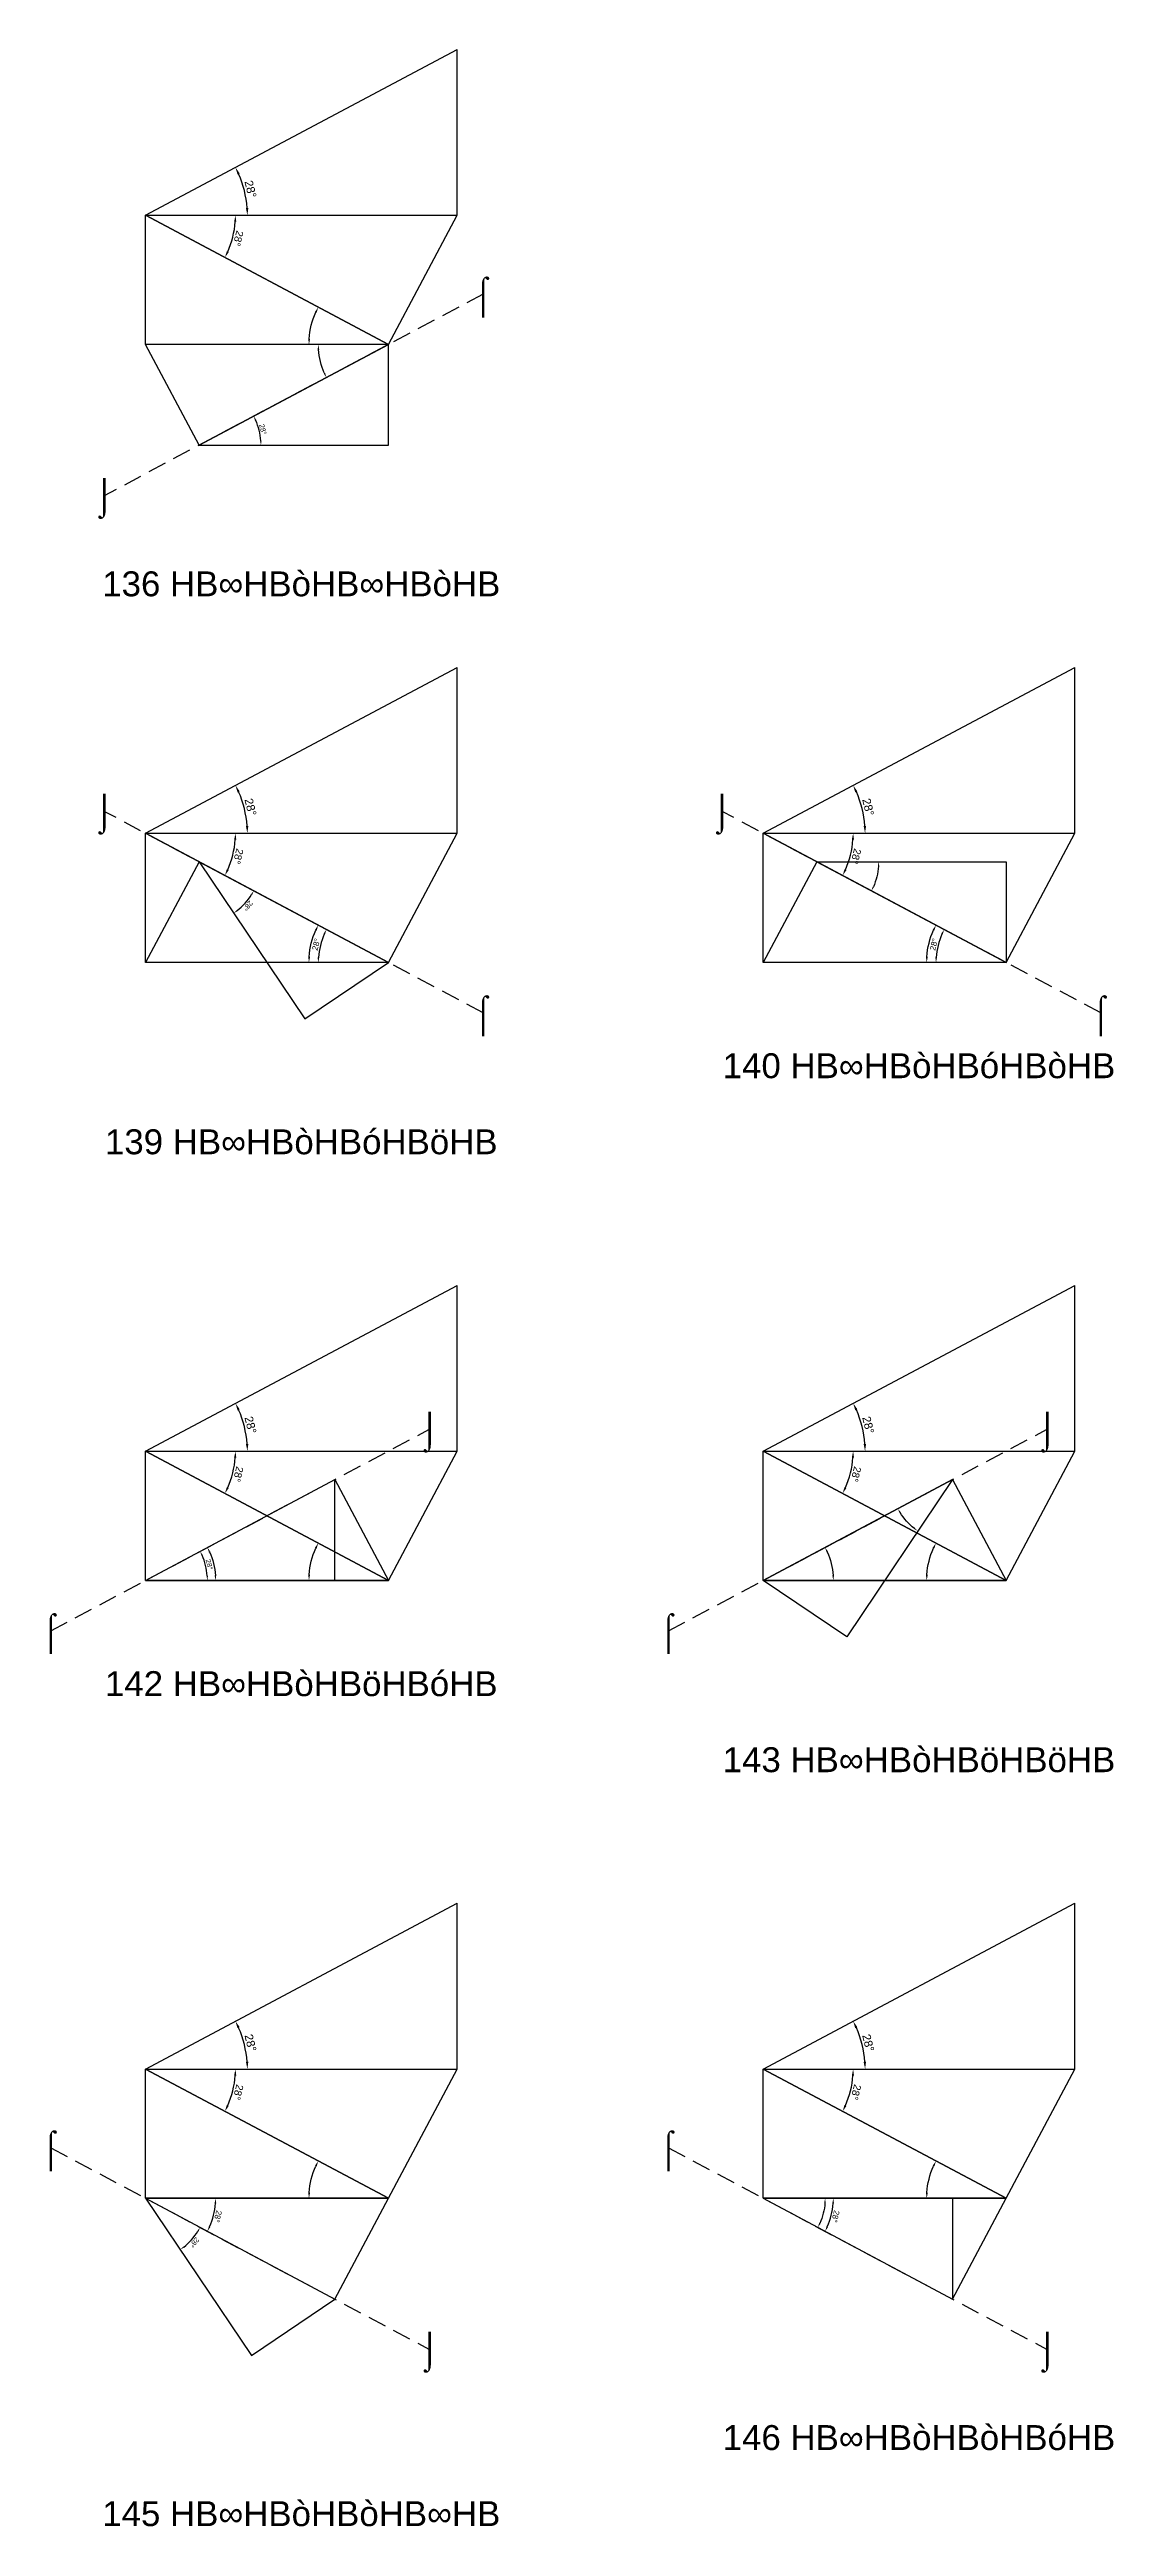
# Model space of a CAD drawing. Header units: millimetres. Extents: x 123348 to 671342, y -3335564 to 24518.
# Drawn here: x 304670 to 355877, y -1462232 to -1343061 of the extents above; entities that cross this region are included whole.
import ezdxf
from ezdxf.enums import TextEntityAlignment as Align

# ---------------------------------------------------------------- set-up
doc = ezdxf.new("R2010")
doc.units = ezdxf.units.MM
doc.header["$PDMODE"] = 35
doc.linetypes.add('DASHED', pattern=[19.05, 12.7, -6.35])
for name, color, linetype in [('BASE', 170, 'Continuous'), ('HYPOTENUSE', 20, 'Continuous'), ('PERPENDICULAR', 90, 'Continuous')]:
    doc.layers.add(name, color=color, linetype=linetype)
doc.styles.add('Arial', font='arial.ttf')
doc.dimstyles.new('ISO-25', dxfattribs={"dimtxt": 250, "dimasz": 100, "dimexe": 1.25, "dimexo": 0.625, "dimgap": 100, "dimtad": 1, "dimdec": 0, "dimtxsty": 'Arial', "dimcen": 2.5, "dimadec": 0, "dimazin": 0, "dimtfac": 1, "dimtdec": 0, "dimtmove": 0, "dimatfit": 3, "dimfxl": 1, "dimarcsym": 0})

msp = doc.modelspace()

# ---------------------------------------------------------------- texts
at = {"linetype": 'DASHED', "ltscale": 100, "style": 'Arial'}
for s, p in [('⌠', (325540, -1354830)), ('⌡', (307307, -1364525)), ('136 HB∞HBòHB∞HBòHB', (316787, -1368766)), ('⌡', (307307, -1379713)), ('⌡', (337037, -1379713)), ('⌠', (325540, -1389408)), ('⌠', (355270, -1389408)), ('140 HB∞HBòHBóHBòHB', (346517, -1391952)), ('139 HB∞HBòHBóHBöHB', (316787, -1395611)), ('⌡', (322962, -1409443)), ('⌡', (352692, -1409443)), ('⌠', (304729, -1419138)), ('⌠', (334459, -1419138)), ('142 HB∞HBòHBöHBóHB', (316787, -1421682)), ('143 HB∞HBòHBöHBöHB', (346517, -1425341)), ('⌠', (304729, -1444020)), ('⌠', (334459, -1444020)), ('⌡', (322962, -1453715)), ('⌡', (352692, -1453715)), ('146 HB∞HBòHBòHBóHB', (346517, -1457955)), ('145 HB∞HBòHBòHB∞HB', (316787, -1461615))]:
    msp.add_text(s, height=1200, dxfattribs=at).set_placement(p, align=Align.MIDDLE_CENTER)

# ---------------------------------------------------------------- blocks, each defined once
blk = doc.blocks.new('*D2')
at = {"color": 0, "lineweight": -2, "ltscale": 100, "transparency": 16777216}
blk.add_arc((0, 0), 4906, 4.08845, 23.91155, dxfattribs=at)
at = {"color": 0, "ltscale": 100, "transparency": 16777216}
for points in [[(4432, 1963), (4537, 2014), (4332, 2303)], [(4952, 352), (4835, 348), (4906, 0)]]:
    blk.add_solid(points, dxfattribs=at)
at = {"layer": 'Defpoints', "color": 0, "ltscale": 100, "transparency": 16777216}
for p in [(15000, 7976), (0, 0), (0, 0), (4841, 796), (15000, 0)]:
    blk.add_point(p, dxfattribs=at)
at = {"color": 0, "ltscale": 100, "transparency": 16777216, "insert": (5055, 1260), "char_height": 400, "attachment_point": 5, "rotation": 284, "style": 'Arial'}
blk.add_mtext('28°', dxfattribs=at)
blk = doc.blocks.new('GTN')
at = {"layer": 'BASE'}
blk.add_line((0, 0), (15000, 0), dxfattribs=at)
at = {"layer": 'HYPOTENUSE'}
blk.add_line((0, 0), (15000, 7975.6), dxfattribs=at)
at = {"layer": 'PERPENDICULAR'}
blk.add_line((15000, 0), (15000, 7975.6), dxfattribs=at)
at = {"color": 4, "ltscale": 100}
dim = blk.add_angular_dim_2l(base=(4841, 795.6), line1=((0, 0), (15000, 0)), line2=((0, 0), (15000, 7975.6)), dimstyle='ISO-25', override={"dimtxt": 400, "dimasz": 350, "dimgap": 100}, dxfattribs=at)
dim.commit()
dim.dimension.update_dxf_attribs({"geometry": '*D2', "text_midpoint": (5055.4, 1260.5)})

# ---------------------------------------------------------------- linework, layer by layer
at = {"linetype": 'DASHED', "ltscale": 70}
for p, q in [((325540, -1354830), (307307, -1364525)), ((325540, -1389408), (307307, -1379713)), ((355270, -1389408), (337037, -1379713)), ((304729, -1419138), (322962, -1409443)), ((334459, -1419138), (352692, -1409443)), ((304729, -1444020), (322962, -1453715)), ((334459, -1444020), (352692, -1453715))]:
    msp.add_line(p, q, dxfattribs=at)

# ---------------------------------------------------------------- block references
at = {"linetype": 'DASHED'}
for p in [(309287, -1351036), (309287, -1380766), (339017, -1380766), (309287, -1410496), (339017, -1410496), (309287, -1440226), (339017, -1440226)]:
    msp.add_blockref('GTN', p, dxfattribs=at)
at = {"linetype": 'DASHED', "ltscale": 100}
for p, xscale, yscale, zscale, rotation in [((309287, -1351036), 0.882947592858927, 0.882947592858927, 0.882947592858927, 331.9999999999999), ((320981, -1357254), -0.6883428104611109, 0.6883428104611109, 0.6883428104611109, 27.99999999999998), ((309287, -1380766), 0.882947592858927, 0.882947592858927, 0.882947592858927, 331.9999999999999), ((339017, -1380766), 0.882947592858927, 0.882947592858927, 0.882947592858927, 331.9999999999999), ((311865, -1382137), 0.607770627558386, 0.607770627558386, 0.607770627558386, 304), ((320981, -1386984), 0.6883428104611109, 0.6883428104611109, 0.6883428104611109, 152), ((350711, -1386984), 0.6883428104611109, 0.6883428104611109, 0.6883428104611109, 152), ((341595, -1382137), -0.6077706275583858, 0.6077706275583861, 0.607770627558386, 180), ((309287, -1410496), 0.882947592858927, 0.882947592858927, 0.882947592858927, 331.9999999999999), ((339017, -1410496), 0.882947592858927, 0.882947592858927, 0.882947592858927, 331.9999999999999), ((348134, -1411867), -0.607770627558386, 0.6077706275583861, 0.607770627558386, 55.99999999999996), ((309287, -1416714), -0.688342810461111, 0.688342810461111, 0.688342810461111, 208), ((339017, -1416714), -0.688342810461111, 0.688342810461111, 0.688342810461111, 208), ((309287, -1440226), 0.882947592858927, 0.882947592858927, 0.882947592858927, 331.9999999999999), ((339017, -1440226), 0.882947592858927, 0.882947592858927, 0.882947592858927, 331.9999999999999), ((309287, -1446444), 0.688342810461111, 0.688342810461111, 0.688342810461111, 332.0000000000001), ((339017, -1446444), 0.688342810461111, 0.688342810461111, 0.688342810461111, 332.0000000000001), ((309287, -1446444), 0.607770627558386, 0.607770627558386, 0.607770627558386, 304), ((339017, -1446444), -0.6077706275583858, 0.6077706275583861, 0.607770627558386, 180)]:
    msp.add_blockref('GTN', p, dxfattribs=dict(at, xscale=xscale, yscale=yscale, zscale=zscale, rotation=rotation))
for p, xscale, yscale, zscale in [((320981, -1357254), -0.779596451735375, 0.7795964517353748, 0.779596451735375), ((311865, -1362101), 0.607770627558386, 0.607770627558386, 0.607770627558386), ((320981, -1386984), -0.779596451735375, 0.7795964517353748, 0.779596451735375), ((350711, -1386984), -0.779596451735375, 0.7795964517353748, 0.779596451735375), ((320981, -1416714), -0.779596451735375, 0.7795964517353748, 0.779596451735375), ((350711, -1416714), -0.779596451735375, 0.7795964517353748, 0.779596451735375), ((309287, -1416714), 0.607770627558386, 0.607770627558386, 0.607770627558386), ((320981, -1446444), -0.779596451735375, 0.7795964517353748, 0.779596451735375), ((350711, -1446444), -0.779596451735375, 0.7795964517353748, 0.779596451735375)]:
    msp.add_blockref('GTN', p, dxfattribs=dict(at, xscale=xscale, yscale=yscale, zscale=zscale))

msp.set_redraw_order([(e.dxf.handle, doc.entitydb.next_handle()) for e in msp.query("TEXT MTEXT ATTDEF DIMENSION ARC_DIMENSION")])  # texts and dimensions are drawn at this point

doc.saveas('drawing.dxf')
